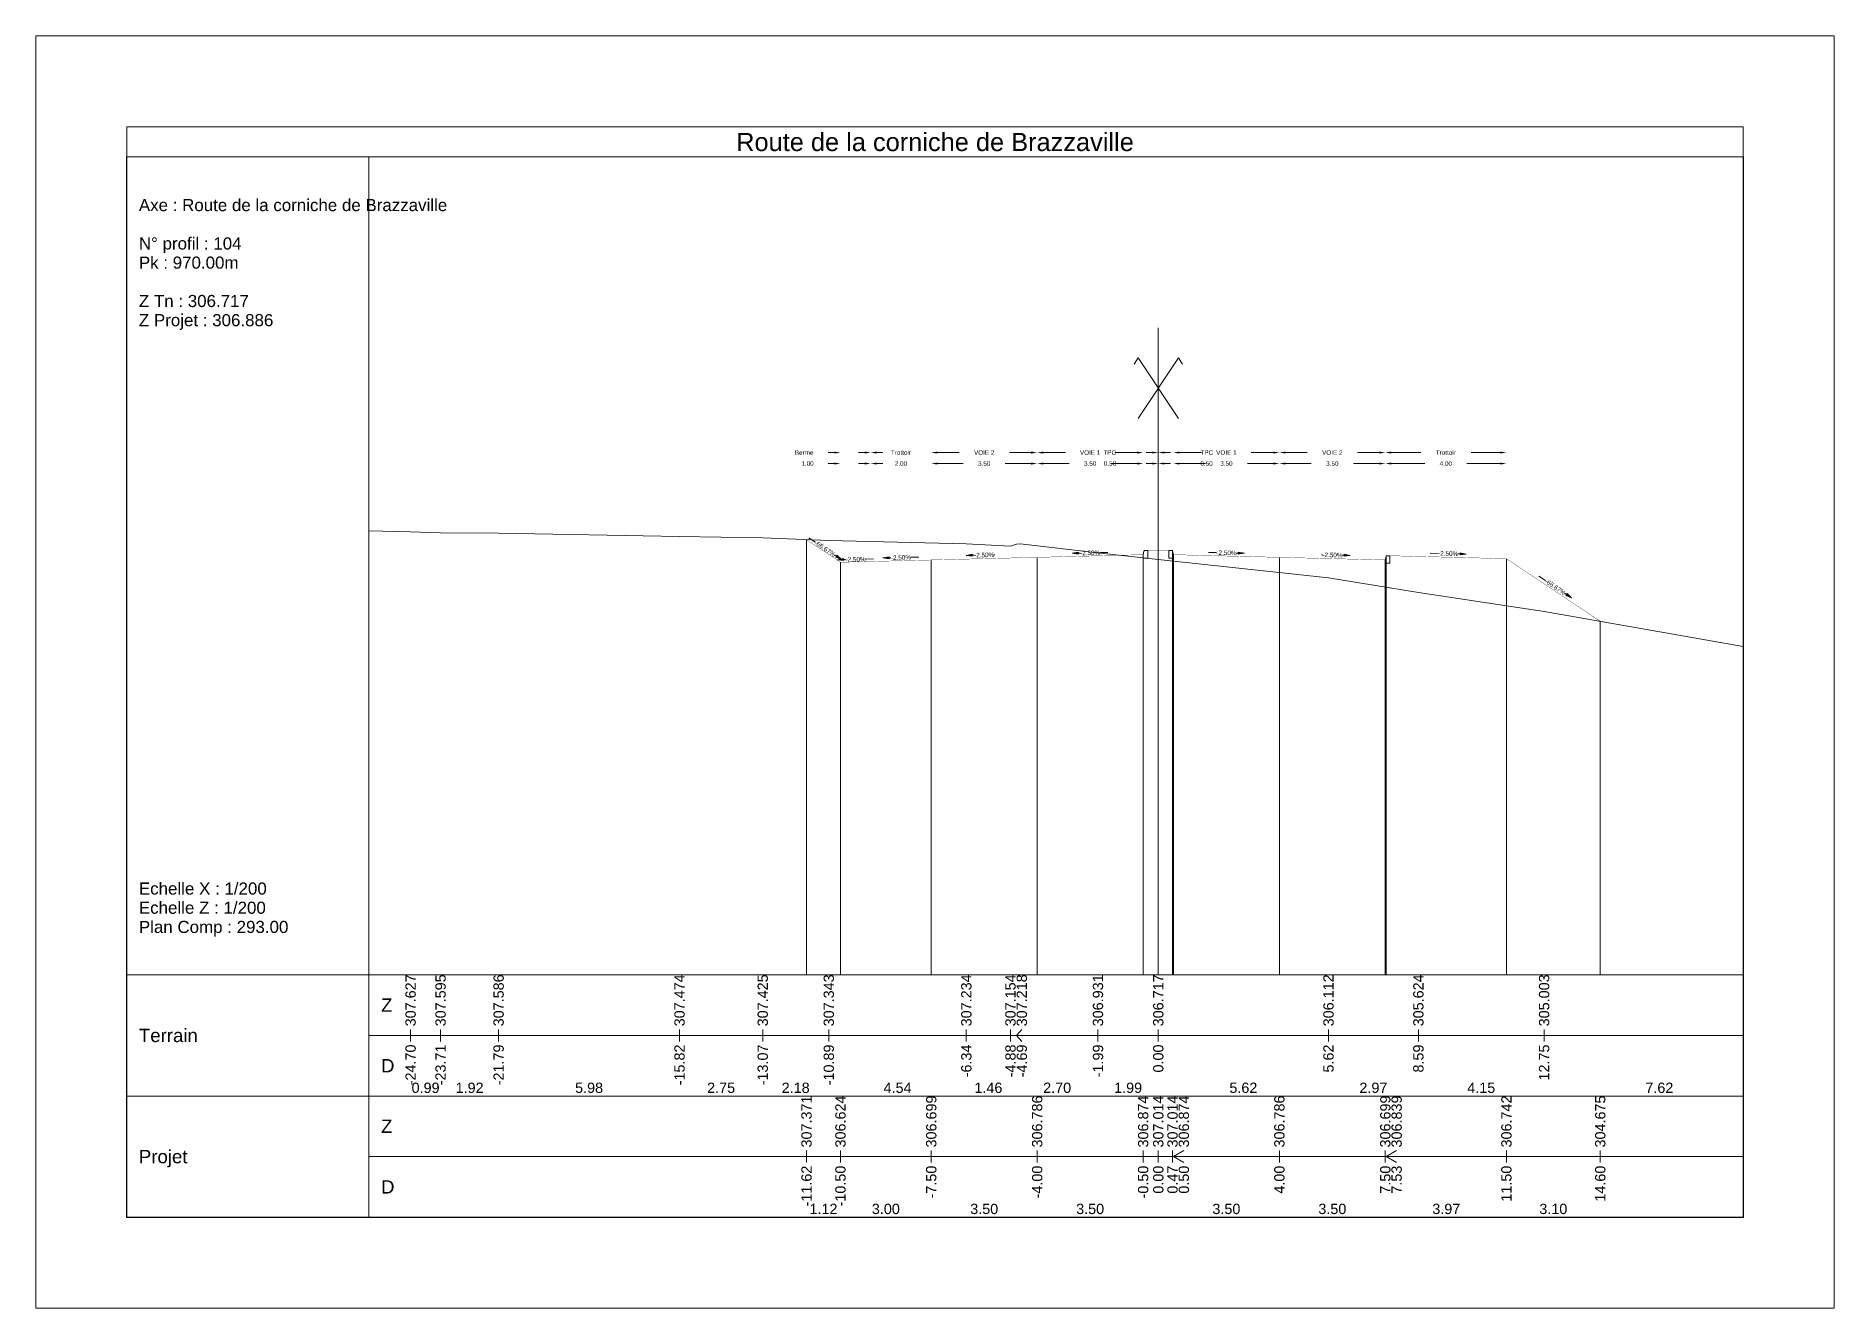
# Model space of a CAD drawing. Extents: x 0 to 74, y -372 to 1003.
# Drawn here: x 0 to 59.4, y -330.3 to -288.3 of the extents above; entities that cross this region are included whole.
import ezdxf
from ezdxf.enums import TextEntityAlignment as Align

# ---------------------------------------------------------------- set-up
doc = ezdxf.new("R2010")
doc.units = 0
doc.header["$LTSCALE"] = 2
doc.header["$PDSIZE"] = -0.004
doc.layers.get('0').update_dxf_attribs({"lineweight": 0})
for name, color, linetype, lineweight in [('Route - Profils type - PT DEB TRT BERME', 5, 'Continuous', 0), ('Route - Profils type - PT REM TRT', 5, 'Continuous', 0), ('Route - Route de la corniche de Brazzaville - PT - Cadre_P104', 7, 'Continuous', 0), ('Route - Route de la corniche de Brazzaville - PT - Terrain_P104', 5, 'Continuous', 0)]:
    doc.layers.add(name, color=color, linetype=linetype, lineweight=lineweight)
doc.styles.add('CadreTitre', font='arial.ttf', dxfattribs={"height": 0.003})
doc.styles.add('Cotation', font='arial.ttf')
doc.styles.add('CoteHor', font='arial.ttf', dxfattribs={"height": 0.0022})
doc.styles.add('CoteHorA', font='arial.ttf', dxfattribs={"height": 0.0022})
doc.styles.add('CoteTitre', font='arial.ttf', dxfattribs={"height": 0.0017})
doc.styles.add('CoteTitreA', font='arial.ttf', dxfattribs={"height": 0.0017})
doc.styles.add('CoteVert', font='arial.ttf', dxfattribs={"height": 0.0017})
doc.styles.add('CoteVertA', font='arial.ttf', dxfattribs={"height": 0.0017})
doc.styles.add('ProfilCartouche', font='arial.ttf', dxfattribs={"height": 0.002})
doc.dimstyles.new('BRAZZAVILLE', dxfattribs={"dimtxt": 0.15, "dimasz": 0.2, "dimexe": 0.5, "dimexo": 0.5, "dimgap": 0.5, "dimtad": 0, "dimzin": 0, "dimdsep": 46, "dimtxsty": 'Cotation', "dimsah": 1, "dimcen": 0.1, "dimse1": 1, "dimse2": 1, "dimclrd": 1, "dimclre": 256, "dimclrt": 1, "dimaunit": 2, "dimazin": 0, "dimtfac": 1, "dimtdec": 4, "dimtofl": 0, "dimtmove": 0, "dimatfit": 1, "dimfxl": 1, "dimtolj": 1, "dimtzin": 0, "dimlwd": 0, "dimlwe": 0, "dimarcsym": 0})

msp = doc.modelspace()

# ---------------------------------------------------------------- texts
at = {"color": 7, "style": 'CadreTitre'}
msp.add_text('Route de la corniche de Brazzaville', height=0.6, dxfattribs=at).set_placement((29.7, -291.53), align=Align.TOP_CENTER)
at = {"style": 'ProfilCartouche'}
for s, p in [('Axe : Route de la corniche de Brazzaville', (3.4, -293.913)), ('N° profil : 104', (3.4, -295.18)), ('Pk : 970.00m', (3.4, -295.813)), ('Z Tn : 306.717', (3.4, -297.08)), ('Z Projet : 306.886', (3.4, -297.713)), ('Echelle X : 1/200', (3.4, -316.48)), ('Echelle Z : 1/200', (3.4, -317.113)), ('Plan Comp : 293.00', (3.4, -317.747))]:
    msp.add_text(s, height=0.4, dxfattribs=at).set_placement(p, align=Align.MIDDLE_LEFT)
at = {"layer": 'Route - Route de la corniche de Brazzaville - PT - Cadre_P104', "color": 114, "style": 'CoteVert'}
for s, p in [('307.627', (12.376, -321.03)), ('307.595', (13.366, -321.03)), ('307.586', (15.284, -321.03)), ('307.474', (21.26, -321.03)), ('307.425', (24.008, -321.03)), ('307.343', (26.191, -321.03)), ('307.234', (30.735, -321.03)), ('307.154', (32.193, -321.03)), ('307.218', (32.567, -321.03)), ('306.931', (35.084, -321.03)), ('306.717', (37.076, -321.03)), ('306.112', (42.698, -321.03)), ('305.624', (45.668, -321.03)), ('305.003', (49.822, -321.03))]:
    msp.add_text(s, height=0.34, rotation=90, dxfattribs=at).set_placement(p, align=Align.MIDDLE_LEFT)
at = {"layer": 'Route - Route de la corniche de Brazzaville - PT - Cadre_P104', "color": 114, "style": 'CoteHor'}
for s, p in [('Z', (11.4, -320.33)), ('Terrain', (3.4, -321.33)), ('D', (11.4, -322.33))]:
    msp.add_text(s, height=0.44, dxfattribs=at).set_placement(p, align=Align.MIDDLE_LEFT)
at = {"layer": 'Route - Route de la corniche de Brazzaville - PT - Cadre_P104', "color": 114, "style": 'CoteVert'}
for s, p in [('-24.70', (12.376, -321.63)), ('-23.71', (13.366, -321.63)), ('-21.79', (15.284, -321.63)), ('-15.82', (21.26, -321.63)), ('-13.07', (24.008, -321.63)), ('-10.89', (26.191, -321.63)), ('-6.34', (30.735, -321.63)), ('-4.88', (32.193, -321.63)), ('-4.69', (32.567, -321.63)), ('-1.99', (35.084, -321.63)), ('0.00', (37.076, -321.63)), ('5.62', (42.698, -321.63)), ('8.59', (45.668, -321.63)), ('12.75', (49.822, -321.63))]:
    msp.add_text(s, height=0.34, rotation=90, dxfattribs=at).set_placement(p, align=Align.MIDDLE_RIGHT)
at = {"layer": 'Route - Route de la corniche de Brazzaville - PT - Cadre_P104', "color": 114, "style": 'CoteTitre'}
for s, p in [('0.99', (12.871, -323.33)), ('1.92', (14.325, -323.33)), ('5.98', (18.272, -323.33)), ('2.75', (22.634, -323.33)), ('2.18', (25.099, -323.33)), ('4.54', (28.463, -323.33)), ('1.46', (31.464, -323.33)), ('2.70', (33.736, -323.33)), ('1.99', (36.08, -323.33)), ('5.62', (39.887, -323.33)), ('2.97', (44.183, -323.33)), ('4.15', (47.745, -323.33)), ('7.62', (53.63, -323.33))]:
    msp.add_text(s, height=0.34, dxfattribs=at).set_placement(p, align=Align.BOTTOM_CENTER)
at = {"layer": 'Route - Route de la corniche de Brazzaville - PT - Cadre_P104', "color": 7, "style": 'CoteVertA'}
for s, p in [('307.371', (25.455, -325.03)), ('306.624', (26.576, -325.03)), ('306.699', (29.576, -325.03)), ('306.786', (33.076, -325.03)), ('306.874', (36.576, -325.03)), ('307.014', (37.076, -325.03)), ('307.014', (37.546, -325.03)), ('306.874', (37.92, -325.03)), ('306.786', (41.076, -325.03)), ('306.699', (44.576, -325.03)), ('306.839', (44.95, -325.03)), ('306.742', (48.576, -325.03)), ('304.675', (51.677, -325.03))]:
    msp.add_text(s, height=0.34, rotation=90, dxfattribs=at).set_placement(p, align=Align.MIDDLE_LEFT)
at = {"layer": 'Route - Route de la corniche de Brazzaville - PT - Cadre_P104', "color": 7, "style": 'CoteHorA'}
for s, p in [('Z', (11.4, -324.33)), ('Projet', (3.4, -325.33)), ('D', (11.4, -326.33))]:
    msp.add_text(s, height=0.44, dxfattribs=at).set_placement(p, align=Align.MIDDLE_LEFT)
at = {"layer": 'Route - Route de la corniche de Brazzaville - PT - Cadre_P104', "color": 7, "style": 'CoteVertA'}
for s, p in [('-11.62', (25.455, -325.63)), ('-10.50', (26.576, -325.63)), ('-7.50', (29.576, -325.63)), ('-4.00', (33.076, -325.63)), ('-0.50', (36.576, -325.63)), ('0.00', (37.076, -325.63)), ('0.47', (37.546, -325.63)), ('0.50', (37.92, -325.63)), ('4.00', (41.076, -325.63)), ('7.50', (44.576, -325.63)), ('7.53', (44.95, -325.63)), ('11.50', (48.576, -325.63)), ('14.60', (51.677, -325.63))]:
    msp.add_text(s, height=0.34, rotation=90, dxfattribs=at).set_placement(p, align=Align.MIDDLE_RIGHT)
at = {"layer": 'Route - Route de la corniche de Brazzaville - PT - Cadre_P104', "color": 7, "style": 'CoteTitreA'}
for s, p in [('1.12', (26.016, -327.33)), ('3.00', (28.076, -327.33)), ('3.50', (31.326, -327.33)), ('3.50', (34.826, -327.33)), ('3.50', (39.326, -327.33)), ('3.50', (42.826, -327.33)), ('3.97', (46.591, -327.33)), ('3.10', (50.126, -327.33))]:
    msp.add_text(s, height=0.34, dxfattribs=at).set_placement(p, align=Align.BOTTOM_CENTER)

# ---------------------------------------------------------------- blocks, each defined once
blk = doc.blocks.new('*D669')
at = {"layer": 'Defpoints', "color": 0, "transparency": 16777216}
for p in [(37.576, -302.444), (37.576, -302.448), (37.076, -305.444)]:
    blk.add_point(p, dxfattribs=at)
at = {"layer": 'Route - Profils type - PT REM TRT', "color": 1, "lineweight": 0, "transparency": 16777216}
for p, q in [((36.876, -302.448), (36.676, -302.448)), ((37.776, -302.448), (37.976, -302.448))]:
    blk.add_line(p, q, dxfattribs=at)
at = {"layer": 'Route - Profils type - PT REM TRT', "color": 1, "transparency": 16777216}
for points in [[(36.876, -302.415), (36.876, -302.481), (37.076, -302.448)], [(37.776, -302.415), (37.776, -302.481), (37.576, -302.448)]]:
    blk.add_solid(points, dxfattribs=at)
at = {"layer": 'Route - Profils type - PT REM TRT', "color": 1, "transparency": 16777216, "insert": (38.671, -302.448), "char_height": 0.15, "attachment_point": 5, "style": 'Cotation'}
blk.add_mtext('\\A1;0.50', dxfattribs=at)
blk = doc.blocks.new('*D670')
at = {"layer": 'Defpoints', "color": 0, "transparency": 16777216}
for p in [(37.576, -302.444), (41.076, -302.444), (41.076, -302.448)]:
    blk.add_point(p, dxfattribs=at)
at = {"layer": 'Route - Profils type - PT REM TRT', "color": 1, "lineweight": 0, "transparency": 16777216}
for p, q in [((37.776, -302.448), (38.632, -302.448)), ((40.876, -302.448), (40.021, -302.448))]:
    blk.add_line(p, q, dxfattribs=at)
at = {"layer": 'Route - Profils type - PT REM TRT', "color": 1, "transparency": 16777216}
for points in [[(37.776, -302.415), (37.776, -302.481), (37.576, -302.448)], [(40.876, -302.415), (40.876, -302.481), (41.076, -302.448)]]:
    blk.add_solid(points, dxfattribs=at)
at = {"layer": 'Route - Profils type - PT REM TRT', "color": 1, "transparency": 16777216, "insert": (39.326, -302.448), "char_height": 0.15, "attachment_point": 5, "style": 'Cotation'}
blk.add_mtext('\\A1;3.50', dxfattribs=at)
blk = doc.blocks.new('*D671')
at = {"layer": 'Defpoints', "color": 0, "transparency": 16777216}
for p in [(41.076, -302.444), (44.576, -302.444), (44.576, -302.448)]:
    blk.add_point(p, dxfattribs=at)
at = {"layer": 'Route - Profils type - PT REM TRT', "color": 1, "lineweight": 0, "transparency": 16777216}
for p, q in [((41.276, -302.448), (42.132, -302.448)), ((44.376, -302.448), (43.521, -302.448))]:
    blk.add_line(p, q, dxfattribs=at)
at = {"layer": 'Route - Profils type - PT REM TRT', "color": 1, "transparency": 16777216}
for points in [[(41.276, -302.415), (41.276, -302.481), (41.076, -302.448)], [(44.376, -302.415), (44.376, -302.481), (44.576, -302.448)]]:
    blk.add_solid(points, dxfattribs=at)
at = {"layer": 'Route - Profils type - PT REM TRT', "color": 1, "transparency": 16777216, "insert": (42.826, -302.448), "char_height": 0.15, "attachment_point": 5, "style": 'Cotation'}
blk.add_mtext('\\A1;3.50', dxfattribs=at)
blk = doc.blocks.new('*D672')
at = {"layer": 'Defpoints', "color": 0, "transparency": 16777216}
for p in [(44.576, -302.444), (48.576, -302.444), (48.576, -302.448)]:
    blk.add_point(p, dxfattribs=at)
at = {"layer": 'Route - Profils type - PT REM TRT', "color": 1, "lineweight": 0, "transparency": 16777216}
for p, q in [((44.776, -302.448), (45.878, -302.448)), ((48.376, -302.448), (47.274, -302.448))]:
    blk.add_line(p, q, dxfattribs=at)
at = {"layer": 'Route - Profils type - PT REM TRT', "color": 1, "transparency": 16777216}
for points in [[(44.776, -302.415), (44.776, -302.481), (44.576, -302.448)], [(48.376, -302.415), (48.376, -302.481), (48.576, -302.448)]]:
    blk.add_solid(points, dxfattribs=at)
at = {"layer": 'Route - Profils type - PT REM TRT', "color": 1, "transparency": 16777216, "insert": (46.576, -302.448), "char_height": 0.15, "attachment_point": 5, "style": 'Cotation'}
blk.add_mtext('\\A1;4.00', dxfattribs=at)
blk = doc.blocks.new('*D673')
at = {"layer": 'Defpoints', "color": 0, "transparency": 16777216}
for p in [(37.576, -302.085), (37.576, -302.644), (37.076, -305.444)]:
    blk.add_point(p, dxfattribs=at)
at = {"layer": 'Route - Profils type - PT REM TRT', "color": 1, "lineweight": 0, "transparency": 16777216}
for p, q in [((36.876, -302.085), (36.676, -302.085)), ((37.776, -302.085), (37.976, -302.085))]:
    blk.add_line(p, q, dxfattribs=at)
at = {"layer": 'Route - Profils type - PT REM TRT', "color": 1, "transparency": 16777216}
for points in [[(36.876, -302.051), (36.876, -302.118), (37.076, -302.085)], [(37.776, -302.051), (37.776, -302.118), (37.576, -302.085)]]:
    blk.add_solid(points, dxfattribs=at)
at = {"layer": 'Route - Profils type - PT REM TRT', "color": 1, "transparency": 16777216, "insert": (38.679, -302.085), "char_height": 0.15, "attachment_point": 5, "style": 'Cotation'}
blk.add_mtext('\\A1;TPC', dxfattribs=at)
blk = doc.blocks.new('*D674')
at = {"layer": 'Defpoints', "color": 0, "transparency": 16777216}
for p in [(41.076, -302.085), (37.576, -302.644), (41.076, -302.444)]:
    blk.add_point(p, dxfattribs=at)
at = {"layer": 'Route - Profils type - PT REM TRT', "color": 1, "lineweight": 0, "transparency": 16777216}
for p, q in [((37.776, -302.085), (38.508, -302.085)), ((40.876, -302.085), (40.144, -302.085))]:
    blk.add_line(p, q, dxfattribs=at)
at = {"layer": 'Route - Profils type - PT REM TRT', "color": 1, "transparency": 16777216}
for points in [[(37.776, -302.051), (37.776, -302.118), (37.576, -302.085)], [(40.876, -302.051), (40.876, -302.118), (41.076, -302.085)]]:
    blk.add_solid(points, dxfattribs=at)
at = {"layer": 'Route - Profils type - PT REM TRT', "color": 1, "transparency": 16777216, "insert": (39.326, -302.085), "char_height": 0.15, "attachment_point": 5, "style": 'Cotation'}
blk.add_mtext('\\A1;VOIE 1', dxfattribs=at)
blk = doc.blocks.new('*D675')
at = {"layer": 'Defpoints', "color": 0, "transparency": 16777216}
for p in [(44.576, -302.085), (41.076, -302.444), (44.576, -302.444)]:
    blk.add_point(p, dxfattribs=at)
at = {"layer": 'Route - Profils type - PT REM TRT', "color": 1, "lineweight": 0, "transparency": 16777216}
for p, q in [((41.276, -302.085), (41.994, -302.085)), ((44.376, -302.085), (43.658, -302.085))]:
    blk.add_line(p, q, dxfattribs=at)
at = {"layer": 'Route - Profils type - PT REM TRT', "color": 1, "transparency": 16777216}
for points in [[(41.276, -302.051), (41.276, -302.118), (41.076, -302.085)], [(44.376, -302.051), (44.376, -302.118), (44.576, -302.085)]]:
    blk.add_solid(points, dxfattribs=at)
at = {"layer": 'Route - Profils type - PT REM TRT', "color": 1, "transparency": 16777216, "insert": (42.826, -302.085), "char_height": 0.15, "attachment_point": 5, "style": 'Cotation'}
blk.add_mtext('\\A1;VOIE 2', dxfattribs=at)
blk = doc.blocks.new('*D676')
at = {"layer": 'Defpoints', "color": 0, "transparency": 16777216}
for p in [(48.576, -302.085), (44.576, -302.444), (48.576, -302.444)]:
    blk.add_point(p, dxfattribs=at)
at = {"layer": 'Route - Profils type - PT REM TRT', "color": 1, "lineweight": 0, "transparency": 16777216}
for p, q in [((44.776, -302.085), (45.745, -302.085)), ((48.376, -302.085), (47.407, -302.085))]:
    blk.add_line(p, q, dxfattribs=at)
at = {"layer": 'Route - Profils type - PT REM TRT', "color": 1, "transparency": 16777216}
for points in [[(44.776, -302.051), (44.776, -302.118), (44.576, -302.085)], [(48.376, -302.051), (48.376, -302.118), (48.576, -302.085)]]:
    blk.add_solid(points, dxfattribs=at)
at = {"layer": 'Route - Profils type - PT REM TRT', "color": 1, "transparency": 16777216, "insert": (46.576, -302.085), "char_height": 0.15, "attachment_point": 5, "style": 'Cotation'}
blk.add_mtext('\\A1;Trottoir', dxfattribs=at)
blk = doc.blocks.new('MENSURA_COTEPENTE_197')
at = {"layer": 'Route - Profils type - PT REM TRT', "linetype": 'Continuous', "lineweight": 0}
blk.add_hatch(color=1, dxfattribs=at).paths.add_polyline_path([(0.19859, -5.96555), (0.1996, -5.9654), (0.1986, -5.9652)])
at = {"layer": 'Route - Profils type - PT REM TRT', "color": 1, "linetype": 'Continuous', "lineweight": 0}
for p, q in [((0.19499, -5.96528), (0.19369, -5.96525)), ((0.1986, -5.96537), (0.1983, -5.96537))]:
    blk.add_line(p, q, dxfattribs=at)
at = {"layer": 'Route - Profils type - PT REM TRT', "color": 1, "linetype": 'Continuous', "lineweight": 0, "flags": 128}
blk.add_lwpolyline([(0.19859, -5.96555), (0.1996, -5.9654), (0.1986, -5.9652), (0.19859, -5.96555)], close=True, dxfattribs=at)
at = {"layer": 'Route - Profils type - PT REM TRT', "color": 1, "style": 'Cotation'}
blk.add_text('-2.50%', height=0.00075, rotation=358.5679, dxfattribs=at).set_placement((0.19664, -5.96533), align=Align.MIDDLE_CENTER)
blk = doc.blocks.new('MENSURA_COTEPENTE_198')
at = {"layer": 'Route - Profils type - PT REM TRT', "linetype": 'Continuous', "lineweight": 0}
blk.add_hatch(color=1, dxfattribs=at).paths.add_polyline_path([(0.2161, -5.9659), (0.2171, -5.96575), (0.21611, -5.96555)])
at = {"layer": 'Route - Profils type - PT REM TRT', "color": 1, "linetype": 'Continuous', "lineweight": 0}
for p, q in [((0.21249, -5.96564), (0.21236, -5.96563)), ((0.2161, -5.96573), (0.2158, -5.96572))]:
    blk.add_line(p, q, dxfattribs=at)
at = {"layer": 'Route - Profils type - PT REM TRT', "color": 1, "linetype": 'Continuous', "lineweight": 0, "flags": 128}
blk.add_lwpolyline([(0.2161, -5.9659), (0.2171, -5.96575), (0.21611, -5.96555), (0.2161, -5.9659)], close=True, dxfattribs=at)
at = {"layer": 'Route - Profils type - PT REM TRT', "color": 1, "style": 'Cotation'}
blk.add_text('-2.50%', height=0.00075, rotation=358.5679, dxfattribs=at).set_placement((0.21415, -5.96568), align=Align.MIDDLE_CENTER)
blk = doc.blocks.new('MENSURA_COTEPENTE_199')
at = {"layer": 'Route - Profils type - PT REM TRT', "linetype": 'Continuous', "lineweight": 0}
blk.add_hatch(color=1, dxfattribs=at).paths.add_polyline_path([(0.25272, -5.97236), (0.25365, -5.97276), (0.25292, -5.97206)])
at = {"layer": 'Route - Profils type - PT REM TRT', "color": 1, "linetype": 'Continuous', "lineweight": 0}
for p, q in [((0.24934, -5.96989), (0.24826, -5.96917)), ((0.25282, -5.97221), (0.25257, -5.97204))]:
    blk.add_line(p, q, dxfattribs=at)
at = {"layer": 'Route - Profils type - PT REM TRT', "color": 1, "linetype": 'Continuous', "lineweight": 0, "flags": 128}
blk.add_lwpolyline([(0.25272, -5.97236), (0.25365, -5.97276), (0.25292, -5.97206), (0.25272, -5.97236)], close=True, dxfattribs=at)
at = {"layer": 'Route - Profils type - PT REM TRT', "color": 1, "style": 'Cotation'}
blk.add_text('-66.67%', height=0.00075, rotation=326.3098, dxfattribs=at).set_placement((0.25096, -5.97097), align=Align.MIDDLE_CENTER)
blk = doc.blocks.new('MENSURA_COTEPENTE_200')
at = {"layer": 'Route - Profils type - PT REM TRT', "linetype": 'Continuous', "lineweight": 0}
blk.add_hatch(color=1, dxfattribs=at).paths.add_polyline_path([(0.23522, -5.96568), (0.23623, -5.96552), (0.23523, -5.96532)])
at = {"layer": 'Route - Profils type - PT REM TRT', "color": 1, "linetype": 'Continuous', "lineweight": 0}
for p, q in [((0.23161, -5.96541), (0.23031, -5.96538)), ((0.23523, -5.9655), (0.23493, -5.96549))]:
    blk.add_line(p, q, dxfattribs=at)
at = {"layer": 'Route - Profils type - PT REM TRT', "color": 1, "linetype": 'Continuous', "lineweight": 0, "flags": 128}
blk.add_lwpolyline([(0.23522, -5.96568), (0.23623, -5.96552), (0.23523, -5.96532), (0.23522, -5.96568)], close=True, dxfattribs=at)
at = {"layer": 'Route - Profils type - PT REM TRT', "color": 1, "style": 'Cotation'}
blk.add_text('-2.50%', height=0.00075, rotation=358.5679, dxfattribs=at).set_placement((0.23327, -5.96545), align=Align.MIDDLE_CENTER)
blk = doc.blocks.new('T2', base_point=(-6.713, 11.473))
at = {"linetype": 'Continuous', "flags": 128}
blk.add_lwpolyline([(-6.837, 11.703), (-6.863, 11.583), (-6.863, 11.473), (-6.713, 11.473), (-6.713, 11.723), (-6.818, 11.719, 0.339869)], format="xyb", close=True, dxfattribs=at)
blk = doc.blocks.new('T2__mirroredMSX', base_point=(-6.713, 11.473))
at = {"linetype": 'Continuous', "flags": 128}
blk.add_lwpolyline([(-6.837, 11.703), (-6.863, 11.583), (-6.863, 11.473), (-6.713, 11.473), (-6.713, 11.723), (-6.818, 11.719, 0.339869)], format="xyb", close=True, dxfattribs=at)
blk = doc.blocks.new('*D681')
at = {"layer": 'Defpoints', "color": 0, "transparency": 16777216}
for p in [(36.576, -302.444), (36.576, -302.448), (37.076, -305.444)]:
    blk.add_point(p, dxfattribs=at)
at = {"layer": 'Route - Profils type - PT DEB TRT BERME', "color": 1, "lineweight": 0, "transparency": 16777216}
for p, q in [((36.376, -302.448), (36.176, -302.448)), ((37.276, -302.448), (37.476, -302.448))]:
    blk.add_line(p, q, dxfattribs=at)
at = {"layer": 'Route - Profils type - PT DEB TRT BERME', "color": 1, "transparency": 16777216}
for points in [[(36.376, -302.415), (36.376, -302.481), (36.576, -302.448)], [(37.276, -302.415), (37.276, -302.481), (37.076, -302.448)]]:
    blk.add_solid(points, dxfattribs=at)
at = {"layer": 'Route - Profils type - PT DEB TRT BERME', "color": 1, "transparency": 16777216, "insert": (35.481, -302.448), "char_height": 0.15, "attachment_point": 5, "style": 'Cotation'}
blk.add_mtext('\\A1;0.50', dxfattribs=at)
blk = doc.blocks.new('*D682')
at = {"layer": 'Defpoints', "color": 0, "transparency": 16777216}
for p in [(33.076, -302.444), (33.076, -302.448), (36.576, -302.444)]:
    blk.add_point(p, dxfattribs=at)
at = {"layer": 'Route - Profils type - PT DEB TRT BERME', "color": 1, "lineweight": 0, "transparency": 16777216}
for p, q in [((33.276, -302.448), (34.132, -302.448)), ((36.376, -302.448), (35.521, -302.448))]:
    blk.add_line(p, q, dxfattribs=at)
at = {"layer": 'Route - Profils type - PT DEB TRT BERME', "color": 1, "transparency": 16777216}
for points in [[(33.276, -302.415), (33.276, -302.481), (33.076, -302.448)], [(36.376, -302.415), (36.376, -302.481), (36.576, -302.448)]]:
    blk.add_solid(points, dxfattribs=at)
at = {"layer": 'Route - Profils type - PT DEB TRT BERME', "color": 1, "transparency": 16777216, "insert": (34.826, -302.448), "char_height": 0.15, "attachment_point": 5, "style": 'Cotation'}
blk.add_mtext('\\A1;3.50', dxfattribs=at)
blk = doc.blocks.new('*D683')
at = {"layer": 'Defpoints', "color": 0, "transparency": 16777216}
for p in [(29.576, -302.444), (29.576, -302.448), (33.076, -302.444)]:
    blk.add_point(p, dxfattribs=at)
at = {"layer": 'Route - Profils type - PT DEB TRT BERME', "color": 1, "lineweight": 0, "transparency": 16777216}
for p, q in [((29.776, -302.448), (30.632, -302.448)), ((32.876, -302.448), (32.021, -302.448))]:
    blk.add_line(p, q, dxfattribs=at)
at = {"layer": 'Route - Profils type - PT DEB TRT BERME', "color": 1, "transparency": 16777216}
for points in [[(29.776, -302.415), (29.776, -302.481), (29.576, -302.448)], [(32.876, -302.415), (32.876, -302.481), (33.076, -302.448)]]:
    blk.add_solid(points, dxfattribs=at)
at = {"layer": 'Route - Profils type - PT DEB TRT BERME', "color": 1, "transparency": 16777216, "insert": (31.326, -302.448), "char_height": 0.15, "attachment_point": 5, "style": 'Cotation'}
blk.add_mtext('\\A1;3.50', dxfattribs=at)
blk = doc.blocks.new('*D684')
at = {"layer": 'Defpoints', "color": 0, "transparency": 16777216}
for p in [(36.576, -302.085), (36.576, -302.644), (37.076, -305.444)]:
    blk.add_point(p, dxfattribs=at)
at = {"layer": 'Route - Profils type - PT DEB TRT BERME', "color": 1, "lineweight": 0, "transparency": 16777216}
for p, q in [((36.376, -302.085), (36.176, -302.085)), ((37.276, -302.085), (37.476, -302.085))]:
    blk.add_line(p, q, dxfattribs=at)
at = {"layer": 'Route - Profils type - PT DEB TRT BERME', "color": 1, "transparency": 16777216}
for points in [[(36.376, -302.051), (36.376, -302.118), (36.576, -302.085)], [(37.276, -302.051), (37.276, -302.118), (37.076, -302.085)]]:
    blk.add_solid(points, dxfattribs=at)
at = {"layer": 'Route - Profils type - PT DEB TRT BERME', "color": 1, "transparency": 16777216, "insert": (35.473, -302.085), "char_height": 0.15, "attachment_point": 5, "style": 'Cotation'}
blk.add_mtext('\\A1;TPC', dxfattribs=at)
blk = doc.blocks.new('*D685')
at = {"layer": 'Defpoints', "color": 0, "transparency": 16777216}
for p in [(33.076, -302.085), (33.076, -302.444), (36.576, -302.644)]:
    blk.add_point(p, dxfattribs=at)
at = {"layer": 'Route - Profils type - PT DEB TRT BERME', "color": 1, "lineweight": 0, "transparency": 16777216}
for p, q in [((33.276, -302.085), (34.008, -302.085)), ((36.376, -302.085), (35.644, -302.085))]:
    blk.add_line(p, q, dxfattribs=at)
at = {"layer": 'Route - Profils type - PT DEB TRT BERME', "color": 1, "transparency": 16777216}
for points in [[(33.276, -302.051), (33.276, -302.118), (33.076, -302.085)], [(36.376, -302.051), (36.376, -302.118), (36.576, -302.085)]]:
    blk.add_solid(points, dxfattribs=at)
at = {"layer": 'Route - Profils type - PT DEB TRT BERME', "color": 1, "transparency": 16777216, "insert": (34.826, -302.085), "char_height": 0.15, "attachment_point": 5, "style": 'Cotation'}
blk.add_mtext('\\A1;VOIE 1', dxfattribs=at)
blk = doc.blocks.new('*D686')
at = {"layer": 'Defpoints', "color": 0, "transparency": 16777216}
for p in [(29.576, -302.085), (29.576, -302.444), (33.076, -302.444)]:
    blk.add_point(p, dxfattribs=at)
at = {"layer": 'Route - Profils type - PT DEB TRT BERME', "color": 1, "lineweight": 0, "transparency": 16777216}
for p, q in [((29.776, -302.085), (30.494, -302.085)), ((32.876, -302.085), (32.158, -302.085))]:
    blk.add_line(p, q, dxfattribs=at)
at = {"layer": 'Route - Profils type - PT DEB TRT BERME', "color": 1, "transparency": 16777216}
for points in [[(29.776, -302.051), (29.776, -302.118), (29.576, -302.085)], [(32.876, -302.051), (32.876, -302.118), (33.076, -302.085)]]:
    blk.add_solid(points, dxfattribs=at)
at = {"layer": 'Route - Profils type - PT DEB TRT BERME', "color": 1, "transparency": 16777216, "insert": (31.326, -302.085), "char_height": 0.15, "attachment_point": 5, "style": 'Cotation'}
blk.add_mtext('\\A1;VOIE 2', dxfattribs=at)
blk = doc.blocks.new('*D687')
at = {"layer": 'Defpoints', "color": 0, "transparency": 16777216}
for p in [(27.576, -302.085), (27.576, -302.444), (29.576, -302.444)]:
    blk.add_point(p, dxfattribs=at)
at = {"layer": 'Route - Profils type - PT DEB TRT BERME', "color": 1, "lineweight": 0, "transparency": 16777216}
for p, q in [((27.376, -302.085), (27.176, -302.085)), ((29.776, -302.085), (29.976, -302.085))]:
    blk.add_line(p, q, dxfattribs=at)
at = {"layer": 'Route - Profils type - PT DEB TRT BERME', "color": 1, "transparency": 16777216}
for points in [[(27.376, -302.051), (27.376, -302.118), (27.576, -302.085)], [(29.776, -302.051), (29.776, -302.118), (29.576, -302.085)]]:
    blk.add_solid(points, dxfattribs=at)
at = {"layer": 'Route - Profils type - PT DEB TRT BERME', "color": 1, "transparency": 16777216, "insert": (28.576, -302.085), "char_height": 0.15, "attachment_point": 5, "style": 'Cotation'}
blk.add_mtext('\\A1;Trottoir', dxfattribs=at)
blk = doc.blocks.new('*D688')
at = {"layer": 'Defpoints', "color": 0, "transparency": 16777216}
for p in [(26.576, -302.085), (26.576, -302.444), (27.576, -302.444)]:
    blk.add_point(p, dxfattribs=at)
at = {"layer": 'Route - Profils type - PT DEB TRT BERME', "color": 1, "lineweight": 0, "transparency": 16777216}
for p, q in [((26.376, -302.085), (26.176, -302.085)), ((27.776, -302.085), (27.976, -302.085))]:
    blk.add_line(p, q, dxfattribs=at)
at = {"layer": 'Route - Profils type - PT DEB TRT BERME', "color": 1, "transparency": 16777216}
for points in [[(26.376, -302.051), (26.376, -302.118), (26.576, -302.085)], [(27.776, -302.051), (27.776, -302.118), (27.576, -302.085)]]:
    blk.add_solid(points, dxfattribs=at)
at = {"layer": 'Route - Profils type - PT DEB TRT BERME', "color": 1, "transparency": 16777216, "insert": (25.379, -302.085), "char_height": 0.15, "attachment_point": 5, "style": 'Cotation'}
blk.add_mtext('\\A1;Berme', dxfattribs=at)
blk = doc.blocks.new('*D689')
at = {"layer": 'Defpoints', "color": 0, "transparency": 16777216}
for p in [(27.576, -302.444), (27.576, -302.448), (29.576, -302.444)]:
    blk.add_point(p, dxfattribs=at)
at = {"layer": 'Route - Profils type - PT DEB TRT BERME', "color": 1, "lineweight": 0, "transparency": 16777216}
for p, q in [((27.376, -302.448), (27.176, -302.448)), ((29.776, -302.448), (29.976, -302.448))]:
    blk.add_line(p, q, dxfattribs=at)
at = {"layer": 'Route - Profils type - PT DEB TRT BERME', "color": 1, "transparency": 16777216}
for points in [[(27.376, -302.415), (27.376, -302.481), (27.576, -302.448)], [(29.776, -302.415), (29.776, -302.481), (29.576, -302.448)]]:
    blk.add_solid(points, dxfattribs=at)
at = {"layer": 'Route - Profils type - PT DEB TRT BERME', "color": 1, "transparency": 16777216, "insert": (28.576, -302.448), "char_height": 0.15, "attachment_point": 5, "style": 'Cotation'}
blk.add_mtext('\\A1;2.00', dxfattribs=at)
blk = doc.blocks.new('*D690')
at = {"layer": 'Defpoints', "color": 0, "transparency": 16777216}
for p in [(26.576, -302.444), (26.576, -302.448), (27.576, -302.444)]:
    blk.add_point(p, dxfattribs=at)
at = {"layer": 'Route - Profils type - PT DEB TRT BERME', "color": 1, "lineweight": 0, "transparency": 16777216}
for p, q in [((26.376, -302.448), (26.176, -302.448)), ((27.776, -302.448), (27.976, -302.448))]:
    blk.add_line(p, q, dxfattribs=at)
at = {"layer": 'Route - Profils type - PT DEB TRT BERME', "color": 1, "transparency": 16777216}
for points in [[(26.376, -302.415), (26.376, -302.481), (26.576, -302.448)], [(27.776, -302.415), (27.776, -302.481), (27.576, -302.448)]]:
    blk.add_solid(points, dxfattribs=at)
at = {"layer": 'Route - Profils type - PT DEB TRT BERME', "color": 1, "transparency": 16777216, "insert": (25.489, -302.448), "char_height": 0.15, "attachment_point": 5, "style": 'Cotation'}
blk.add_mtext('\\A1;1.00', dxfattribs=at)
blk = doc.blocks.new('MENSURA_COTEPENTE_201')
at = {"layer": 'Route - Profils type - PT DEB TRT BERME', "linetype": 'Continuous', "lineweight": 0}
blk.add_hatch(color=1, dxfattribs=at).paths.add_polyline_path([(0.17217, -5.96555), (0.17116, -5.9654), (0.17216, -5.9652)])
at = {"layer": 'Route - Profils type - PT DEB TRT BERME', "color": 1, "linetype": 'Continuous', "lineweight": 0}
for p, q in [((0.17216, -5.96537), (0.17246, -5.96537)), ((0.17577, -5.96528), (0.17707, -5.96525))]:
    blk.add_line(p, q, dxfattribs=at)
at = {"layer": 'Route - Profils type - PT DEB TRT BERME', "color": 1, "linetype": 'Continuous', "lineweight": 0, "flags": 128}
blk.add_lwpolyline([(0.17217, -5.96555), (0.17116, -5.9654), (0.17216, -5.9652), (0.17217, -5.96555)], close=True, dxfattribs=at)
at = {"layer": 'Route - Profils type - PT DEB TRT BERME', "color": 1, "style": 'Cotation'}
blk.add_text('-2.50%', height=0.00075, rotation=-358.5679, dxfattribs=at).set_placement((0.17412, -5.96533), align=Align.MIDDLE_CENTER)
blk = doc.blocks.new('MENSURA_COTEPENTE_202')
at = {"layer": 'Route - Profils type - PT DEB TRT BERME', "linetype": 'Continuous', "lineweight": 0}
blk.add_hatch(color=1, dxfattribs=at).paths.add_polyline_path([(0.15466, -5.9659), (0.15366, -5.96575), (0.15465, -5.96555)])
at = {"layer": 'Route - Profils type - PT DEB TRT BERME', "color": 1, "linetype": 'Continuous', "lineweight": 0}
for p, q in [((0.15466, -5.96573), (0.15496, -5.96572)), ((0.15827, -5.96564), (0.1584, -5.96563))]:
    blk.add_line(p, q, dxfattribs=at)
at = {"layer": 'Route - Profils type - PT DEB TRT BERME', "color": 1, "linetype": 'Continuous', "lineweight": 0, "flags": 128}
blk.add_lwpolyline([(0.15466, -5.9659), (0.15366, -5.96575), (0.15465, -5.96555), (0.15466, -5.9659)], close=True, dxfattribs=at)
at = {"layer": 'Route - Profils type - PT DEB TRT BERME', "color": 1, "style": 'Cotation'}
blk.add_text('-2.50%', height=0.00075, rotation=-358.5679, dxfattribs=at).set_placement((0.15661, -5.96568), align=Align.MIDDLE_CENTER)
blk = doc.blocks.new('MENSURA_COTEPENTE_203')
at = {"layer": 'Route - Profils type - PT DEB TRT BERME', "linetype": 'Continuous', "lineweight": 0}
blk.add_hatch(color=1, dxfattribs=at).paths.add_polyline_path([(0.1323, -5.96572), (0.13303, -5.96642), (0.1321, -5.96602)])
at = {"layer": 'Route - Profils type - PT DEB TRT BERME', "color": 1, "linetype": 'Continuous', "lineweight": 0}
for p, q in [((0.12872, -5.96355), (0.12764, -5.96283)), ((0.1322, -5.96587), (0.13195, -5.9657))]:
    blk.add_line(p, q, dxfattribs=at)
at = {"layer": 'Route - Profils type - PT DEB TRT BERME', "color": 1, "linetype": 'Continuous', "lineweight": 0, "flags": 128}
blk.add_lwpolyline([(0.1323, -5.96572), (0.13303, -5.96642), (0.1321, -5.96602), (0.1323, -5.96572)], close=True, dxfattribs=at)
at = {"layer": 'Route - Profils type - PT DEB TRT BERME', "color": 1, "style": 'Cotation'}
blk.add_text('-66.67%', height=0.00075, rotation=-33.6902, dxfattribs=at).set_placement((0.13034, -5.96463), align=Align.MIDDLE_CENTER)
blk = doc.blocks.new('MENSURA_COTEPENTE_204')
at = {"layer": 'Route - Profils type - PT DEB TRT BERME', "linetype": 'Continuous', "lineweight": 0}
blk.add_hatch(color=1, dxfattribs=at).paths.add_polyline_path([(0.14092, -5.96631), (0.13991, -5.96616), (0.14091, -5.96596)])
at = {"layer": 'Route - Profils type - PT DEB TRT BERME', "color": 1, "linetype": 'Continuous', "lineweight": 0}
for p, q in [((0.14091, -5.96614), (0.14121, -5.96613)), ((0.14452, -5.96605), (0.14582, -5.96602))]:
    blk.add_line(p, q, dxfattribs=at)
at = {"layer": 'Route - Profils type - PT DEB TRT BERME', "color": 1, "linetype": 'Continuous', "lineweight": 0, "flags": 128}
blk.add_lwpolyline([(0.14092, -5.96631), (0.13991, -5.96616), (0.14091, -5.96596), (0.14092, -5.96631)], close=True, dxfattribs=at)
at = {"layer": 'Route - Profils type - PT DEB TRT BERME', "color": 1, "style": 'Cotation'}
blk.add_text('-2.50%', height=0.00075, rotation=-358.5679, dxfattribs=at).set_placement((0.14287, -5.96609), align=Align.MIDDLE_CENTER)
blk = doc.blocks.new('MENSURA_COTEPENTE_205')
at = {"layer": 'Route - Profils type - PT DEB TRT BERME', "linetype": 'Continuous', "lineweight": 0}
blk.add_hatch(color=1, dxfattribs=at).paths.add_polyline_path([(0.13342, -5.96662), (0.13241, -5.96647), (0.13341, -5.96627)])
at = {"layer": 'Route - Profils type - PT DEB TRT BERME', "color": 1, "linetype": 'Continuous', "lineweight": 0}
for p, q in [((0.13341, -5.96645), (0.13371, -5.96644)), ((0.13703, -5.96636), (0.13832, -5.96632))]:
    blk.add_line(p, q, dxfattribs=at)
at = {"layer": 'Route - Profils type - PT DEB TRT BERME', "color": 1, "linetype": 'Continuous', "lineweight": 0, "flags": 128}
blk.add_lwpolyline([(0.13342, -5.96662), (0.13241, -5.96647), (0.13341, -5.96627), (0.13342, -5.96662)], close=True, dxfattribs=at)
at = {"layer": 'Route - Profils type - PT DEB TRT BERME', "color": 1, "style": 'Cotation'}
blk.add_text('-2.50%', height=0.00075, rotation=-358.5679, dxfattribs=at).set_placement((0.13537, -5.9664), align=Align.MIDDLE_CENTER)

# ---------------------------------------------------------------- dimensions: what is measured, and where the dimension line sits
at = {"layer": 'Route - Profils type - PT DEB TRT BERME'}
for base, p1, p2, text, picture, middle in [((26.576, -302.085), (27.576, -302.444), (26.576, -302.444), 'Berme', '*D688', (25.379, -302.085)), ((27.576, -302.085), (29.576, -302.444), (27.576, -302.444), 'Trottoir', '*D687', (28.576, -302.085)), ((29.576, -302.085), (33.076, -302.444), (29.576, -302.444), 'VOIE 2', '*D686', (31.326, -302.085)), ((33.076, -302.085), (36.576, -302.644), (33.076, -302.444), 'VOIE 1', '*D685', (34.826, -302.085)), ((36.576, -302.085), (37.076, -305.444), (36.576, -302.644), 'TPC', '*D684', (35.473, -302.085)), ((26.576, -302.448), (27.576, -302.444), (26.576, -302.444), '1.00', '*D690', (25.489, -302.448)), ((27.576, -302.448), (29.576, -302.444), (27.576, -302.444), '2.00', '*D689', (28.576, -302.448)), ((29.576, -302.448), (33.076, -302.444), (29.576, -302.444), '3.50', '*D683', (31.326, -302.448)), ((33.076, -302.448), (36.576, -302.444), (33.076, -302.444), '3.50', '*D682', (34.826, -302.448)), ((36.576, -302.448), (37.076, -305.444), (36.576, -302.444), '0.50', '*D681', (35.481, -302.448))]:
    dim = msp.add_linear_dim(base=base, p1=p1, p2=p2, text=text, dimstyle='BRAZZAVILLE', override={"dimscale": 1, "dimclrt": 1}, dxfattribs=at)
    dim.commit()
    dim.dimension.update_dxf_attribs({"geometry": picture, "text_midpoint": middle})
at = {"layer": 'Route - Profils type - PT REM TRT'}
for base, p1, p2, text, picture, middle in [((37.576, -302.085), (37.076, -305.444), (37.576, -302.644), 'TPC', '*D673', (38.679, -302.085)), ((41.076, -302.085), (37.576, -302.644), (41.076, -302.444), 'VOIE 1', '*D674', (39.326, -302.085)), ((44.576, -302.085), (41.076, -302.444), (44.576, -302.444), 'VOIE 2', '*D675', (42.826, -302.085)), ((48.576, -302.085), (44.576, -302.444), (48.576, -302.444), 'Trottoir', '*D676', (46.576, -302.085)), ((37.576, -302.448), (37.076, -305.444), (37.576, -302.444), '0.50', '*D669', (38.671, -302.448)), ((41.076, -302.448), (37.576, -302.444), (41.076, -302.444), '3.50', '*D670', (39.326, -302.448)), ((44.576, -302.448), (41.076, -302.444), (44.576, -302.444), '3.50', '*D671', (42.826, -302.448)), ((48.576, -302.448), (44.576, -302.444), (48.576, -302.444), '4.00', '*D672', (46.576, -302.448))]:
    dim = msp.add_linear_dim(base=base, p1=p1, p2=p2, text=text, dimstyle='BRAZZAVILLE', override={"dimscale": 1, "dimclrt": 1}, dxfattribs=at)
    dim.commit()
    dim.dimension.update_dxf_attribs({"geometry": picture, "text_midpoint": middle})

# ---------------------------------------------------------------- linework, layer by layer
at = {"flags": 128}
for points in [[(0, -330.33), (0, -288.33), (59.4, -288.33), (59.4, -330.33)], [(3, -327.33), (3, -291.33), (56.4, -291.33), (56.4, -327.33)]]:
    msp.add_lwpolyline(points, close=True, dxfattribs=at)
at = {"layer": 'Route - Profils type - PT DEB TRT BERME', "color": 1, "linetype": 'Continuous', "flags": 128}
msp.add_lwpolyline([(37.076, -305.316, 0.01, 0.01, 0), (36.726, -305.316, 0.01, 0.01, 0), (36.606, -305.316, 0.01, 0.01, 0), (36.576, -305.456, 0.01, 0.01, 0), (33.076, -305.544, 0.01, 0.01, 0), (29.576, -305.631, 0.01, 0.01, 0), (26.576, -305.706, 0.01, 0.01, 0), (25.455, -304.959, 0.01, 0.01, 0)], format="xyseb", dxfattribs=at)
at = {"layer": 'Route - Profils type - PT REM TRT', "color": 1, "linetype": 'Continuous', "flags": 128}
msp.add_lwpolyline([(37.076, -305.316, 0.01, 0.01, 0), (37.426, -305.316, 0.01, 0.01, 0), (37.546, -305.316, 0.01, 0.01, 0), (37.576, -305.456, 0.01, 0.01, 0), (41.076, -305.544, 0.01, 0.01, 0), (44.576, -305.631, 0.01, 0.01, 0), (44.606, -305.491, 0.01, 0.01, 0), (44.726, -305.491, 0.01, 0.01, 0), (48.576, -305.588, 0.01, 0.01, 0), (51.677, -307.655, 0.01, 0.01, 0)], format="xyseb", dxfattribs=at)
at = {"layer": 'Route - Route de la corniche de Brazzaville - PT - Cadre_P104', "color": 7, "linetype": 'Continuous'}
for p, q in [((11, -292.33), (11, -327.33)), ((37.076, -301.961), (37.076, -297.961)), ((36.276, -299.161), (36.409, -298.961)), ((37.743, -300.961), (36.409, -298.961)), ((36.409, -300.961), (37.743, -298.961)), ((37.876, -299.161), (37.743, -298.961)), ((37.076, -319.33), (37.076, -301.961)), ((25.455, -319.33), (25.455, -304.959)), ((25.455, -319.33), (25.455, -304.959)), ((26.576, -319.33), (26.576, -305.706)), ((26.576, -319.33), (26.576, -305.706)), ((29.576, -319.33), (29.576, -305.631)), ((29.576, -319.33), (29.576, -305.631)), ((33.076, -319.33), (33.076, -305.544)), ((33.076, -319.33), (33.076, -305.544)), ((36.576, -319.33), (36.576, -305.456)), ((36.576, -319.33), (36.576, -305.456)), ((37.076, -319.33), (37.076, -305.316)), ((37.076, -319.33), (37.076, -305.316)), ((37.546, -319.33), (37.546, -305.316)), ((37.546, -319.33), (37.546, -305.316)), ((37.576, -319.33), (37.576, -305.456)), ((37.576, -319.33), (37.576, -305.456)), ((41.076, -319.33), (41.076, -305.544)), ((41.076, -319.33), (41.076, -305.544)), ((44.576, -319.33), (44.576, -305.631)), ((44.576, -319.33), (44.576, -305.631)), ((44.606, -319.33), (44.606, -305.491)), ((44.606, -319.33), (44.606, -305.491)), ((48.576, -319.33), (48.576, -305.588)), ((48.576, -319.33), (48.576, -305.588)), ((51.677, -319.33), (51.677, -307.655)), ((51.677, -319.33), (51.677, -307.655)), ((56.4, -319.33), (3, -319.33)), ((56.4, -321.33), (11, -321.33)), ((56.4, -323.33), (3, -323.33)), ((56.4, -323.33), (3, -323.33)), ((56.4, -323.33), (3, -323.33)), ((56.4, -323.33), (3, -323.33)), ((56.4, -323.33), (3, -323.33)), ((56.4, -323.33), (3, -323.33)), ((56.4, -323.33), (3, -323.33)), ((56.4, -325.33), (11, -325.33)), ((25.455, -325.13), (25.455, -325.33)), ((25.455, -325.53), (25.455, -325.33)), ((26.576, -325.13), (26.576, -325.33)), ((26.576, -325.53), (26.576, -325.33)), ((29.576, -325.13), (29.576, -325.33)), ((29.576, -325.53), (29.576, -325.33)), ((33.076, -325.13), (33.076, -325.33)), ((33.076, -325.53), (33.076, -325.33)), ((36.576, -325.13), (36.576, -325.33)), ((36.576, -325.53), (36.576, -325.33)), ((37.076, -325.13), (37.076, -325.33)), ((37.076, -325.53), (37.076, -325.33)), ((37.546, -325.13), (37.546, -325.33)), ((37.546, -325.53), (37.546, -325.33)), ((37.92, -325.13), (37.576, -325.33)), ((37.92, -325.53), (37.576, -325.33)), ((41.076, -325.13), (41.076, -325.33)), ((41.076, -325.53), (41.076, -325.33)), ((44.576, -325.13), (44.576, -325.33)), ((44.576, -325.53), (44.576, -325.33)), ((44.95, -325.13), (44.606, -325.33)), ((44.95, -325.53), (44.606, -325.33)), ((48.576, -325.13), (48.576, -325.33)), ((48.576, -325.53), (48.576, -325.33)), ((51.677, -325.13), (51.677, -325.33)), ((51.677, -325.53), (51.677, -325.33)), ((56.4, -327.33), (3, -327.33)), ((56.4, -327.33), (3, -327.33)), ((56.4, -327.33), (3, -327.33)), ((56.4, -327.33), (3, -327.33)), ((56.4, -327.33), (3, -327.33)), ((56.4, -327.33), (3, -327.33))]:
    msp.add_line(p, q, dxfattribs=at)
at = {"layer": 'Route - Route de la corniche de Brazzaville - PT - Cadre_P104', "color": 114, "linetype": 'Continuous'}
for p, q in [((12.376, -321.13), (12.376, -321.33)), ((12.376, -321.53), (12.376, -321.33)), ((13.366, -321.13), (13.366, -321.33)), ((13.366, -321.53), (13.366, -321.33)), ((15.284, -321.13), (15.284, -321.33)), ((15.284, -321.53), (15.284, -321.33)), ((21.26, -321.13), (21.26, -321.33)), ((21.26, -321.53), (21.26, -321.33)), ((24.008, -321.13), (24.008, -321.33)), ((24.008, -321.53), (24.008, -321.33)), ((26.191, -321.13), (26.191, -321.33)), ((26.191, -321.53), (26.191, -321.33)), ((30.735, -321.13), (30.735, -321.33)), ((30.735, -321.53), (30.735, -321.33)), ((32.193, -321.13), (32.193, -321.33)), ((32.193, -321.53), (32.193, -321.33)), ((32.567, -321.13), (32.387, -321.33)), ((32.567, -321.53), (32.387, -321.33)), ((35.084, -321.13), (35.084, -321.33)), ((35.084, -321.53), (35.084, -321.33)), ((37.076, -321.13), (37.076, -321.33)), ((37.076, -321.53), (37.076, -321.33)), ((42.698, -321.13), (42.698, -321.33)), ((42.698, -321.53), (42.698, -321.33)), ((45.668, -321.13), (45.668, -321.33)), ((45.668, -321.53), (45.668, -321.33)), ((49.822, -321.13), (49.822, -321.33)), ((49.822, -321.53), (49.822, -321.33))]:
    msp.add_line(p, q, dxfattribs=at)
at = {"layer": 'Route - Route de la corniche de Brazzaville - PT - Cadre_P104', "flags": 128}
msp.add_lwpolyline([(2.99, -327.34), (2.99, -292.32), (56.41, -292.32), (56.41, -327.34)], close=True, dxfattribs=at)
at = {"layer": 'Route - Route de la corniche de Brazzaville - PT - Terrain_P104', "color": 114, "linetype": 'Continuous', "flags": 128}
msp.add_lwpolyline([(11, -304.67), (12.376, -304.703), (13.366, -304.735), (15.284, -304.744), (21.26, -304.856), (24.008, -304.905), (26.191, -304.987), (30.735, -305.096), (32.193, -305.176), (32.387, -305.112), (32.517, -305.102), (35.084, -305.399), (37.076, -305.613), (42.698, -306.218), (45.668, -306.706), (49.822, -307.327), (56.4, -308.488)], dxfattribs=at)
msp.add_lwpolyline([(11, -304.67), (12.376, -304.703), (13.366, -304.735), (15.284, -304.744), (21.26, -304.856), (24.008, -304.905), (26.191, -304.987), (30.735, -305.096), (32.193, -305.176), (32.387, -305.112), (32.517, -305.102), (35.084, -305.399), (37.076, -305.613), (42.698, -306.218), (45.668, -306.706), (49.822, -307.327), (56.4, -308.488)], dxfattribs=at)

# ---------------------------------------------------------------- block references
at = {"layer": 'Route - Profils type - PT DEB TRT BERME', "xscale": 200, "yscale": 200, "zscale": 200}
for name in ['MENSURA_COTEPENTE_203', 'MENSURA_COTEPENTE_201', 'MENSURA_COTEPENTE_205', 'MENSURA_COTEPENTE_204', 'MENSURA_COTEPENTE_202']:
    msp.add_blockref(name, (0, 887.67), dxfattribs=at)
at = {"layer": 'Route - Profils type - PT DEB TRT BERME', "zscale": 200}
msp.add_blockref('T2', (36.726, -305.566), dxfattribs=at)
at = {"layer": 'Route - Profils type - PT REM TRT', "xscale": 200, "yscale": 200, "zscale": 200}
for name in ['MENSURA_COTEPENTE_197', 'MENSURA_COTEPENTE_198', 'MENSURA_COTEPENTE_200', 'MENSURA_COTEPENTE_199']:
    msp.add_blockref(name, (0, 887.67), dxfattribs=at)
at = {"layer": 'Route - Profils type - PT REM TRT', "xscale": -1, "zscale": 200}
msp.add_blockref('T2__mirroredMSX', (37.426, -305.566), dxfattribs=at)
at = {"layer": 'Route - Profils type - PT REM TRT', "zscale": 200}
msp.add_blockref('T2', (44.726, -305.741), dxfattribs=at)

msp.set_redraw_order([(e.dxf.handle, doc.entitydb.next_handle()) for e in msp.query("TEXT MTEXT ATTDEF DIMENSION ARC_DIMENSION")])  # texts and dimensions are drawn at this point

doc.saveas('drawing.dxf')
